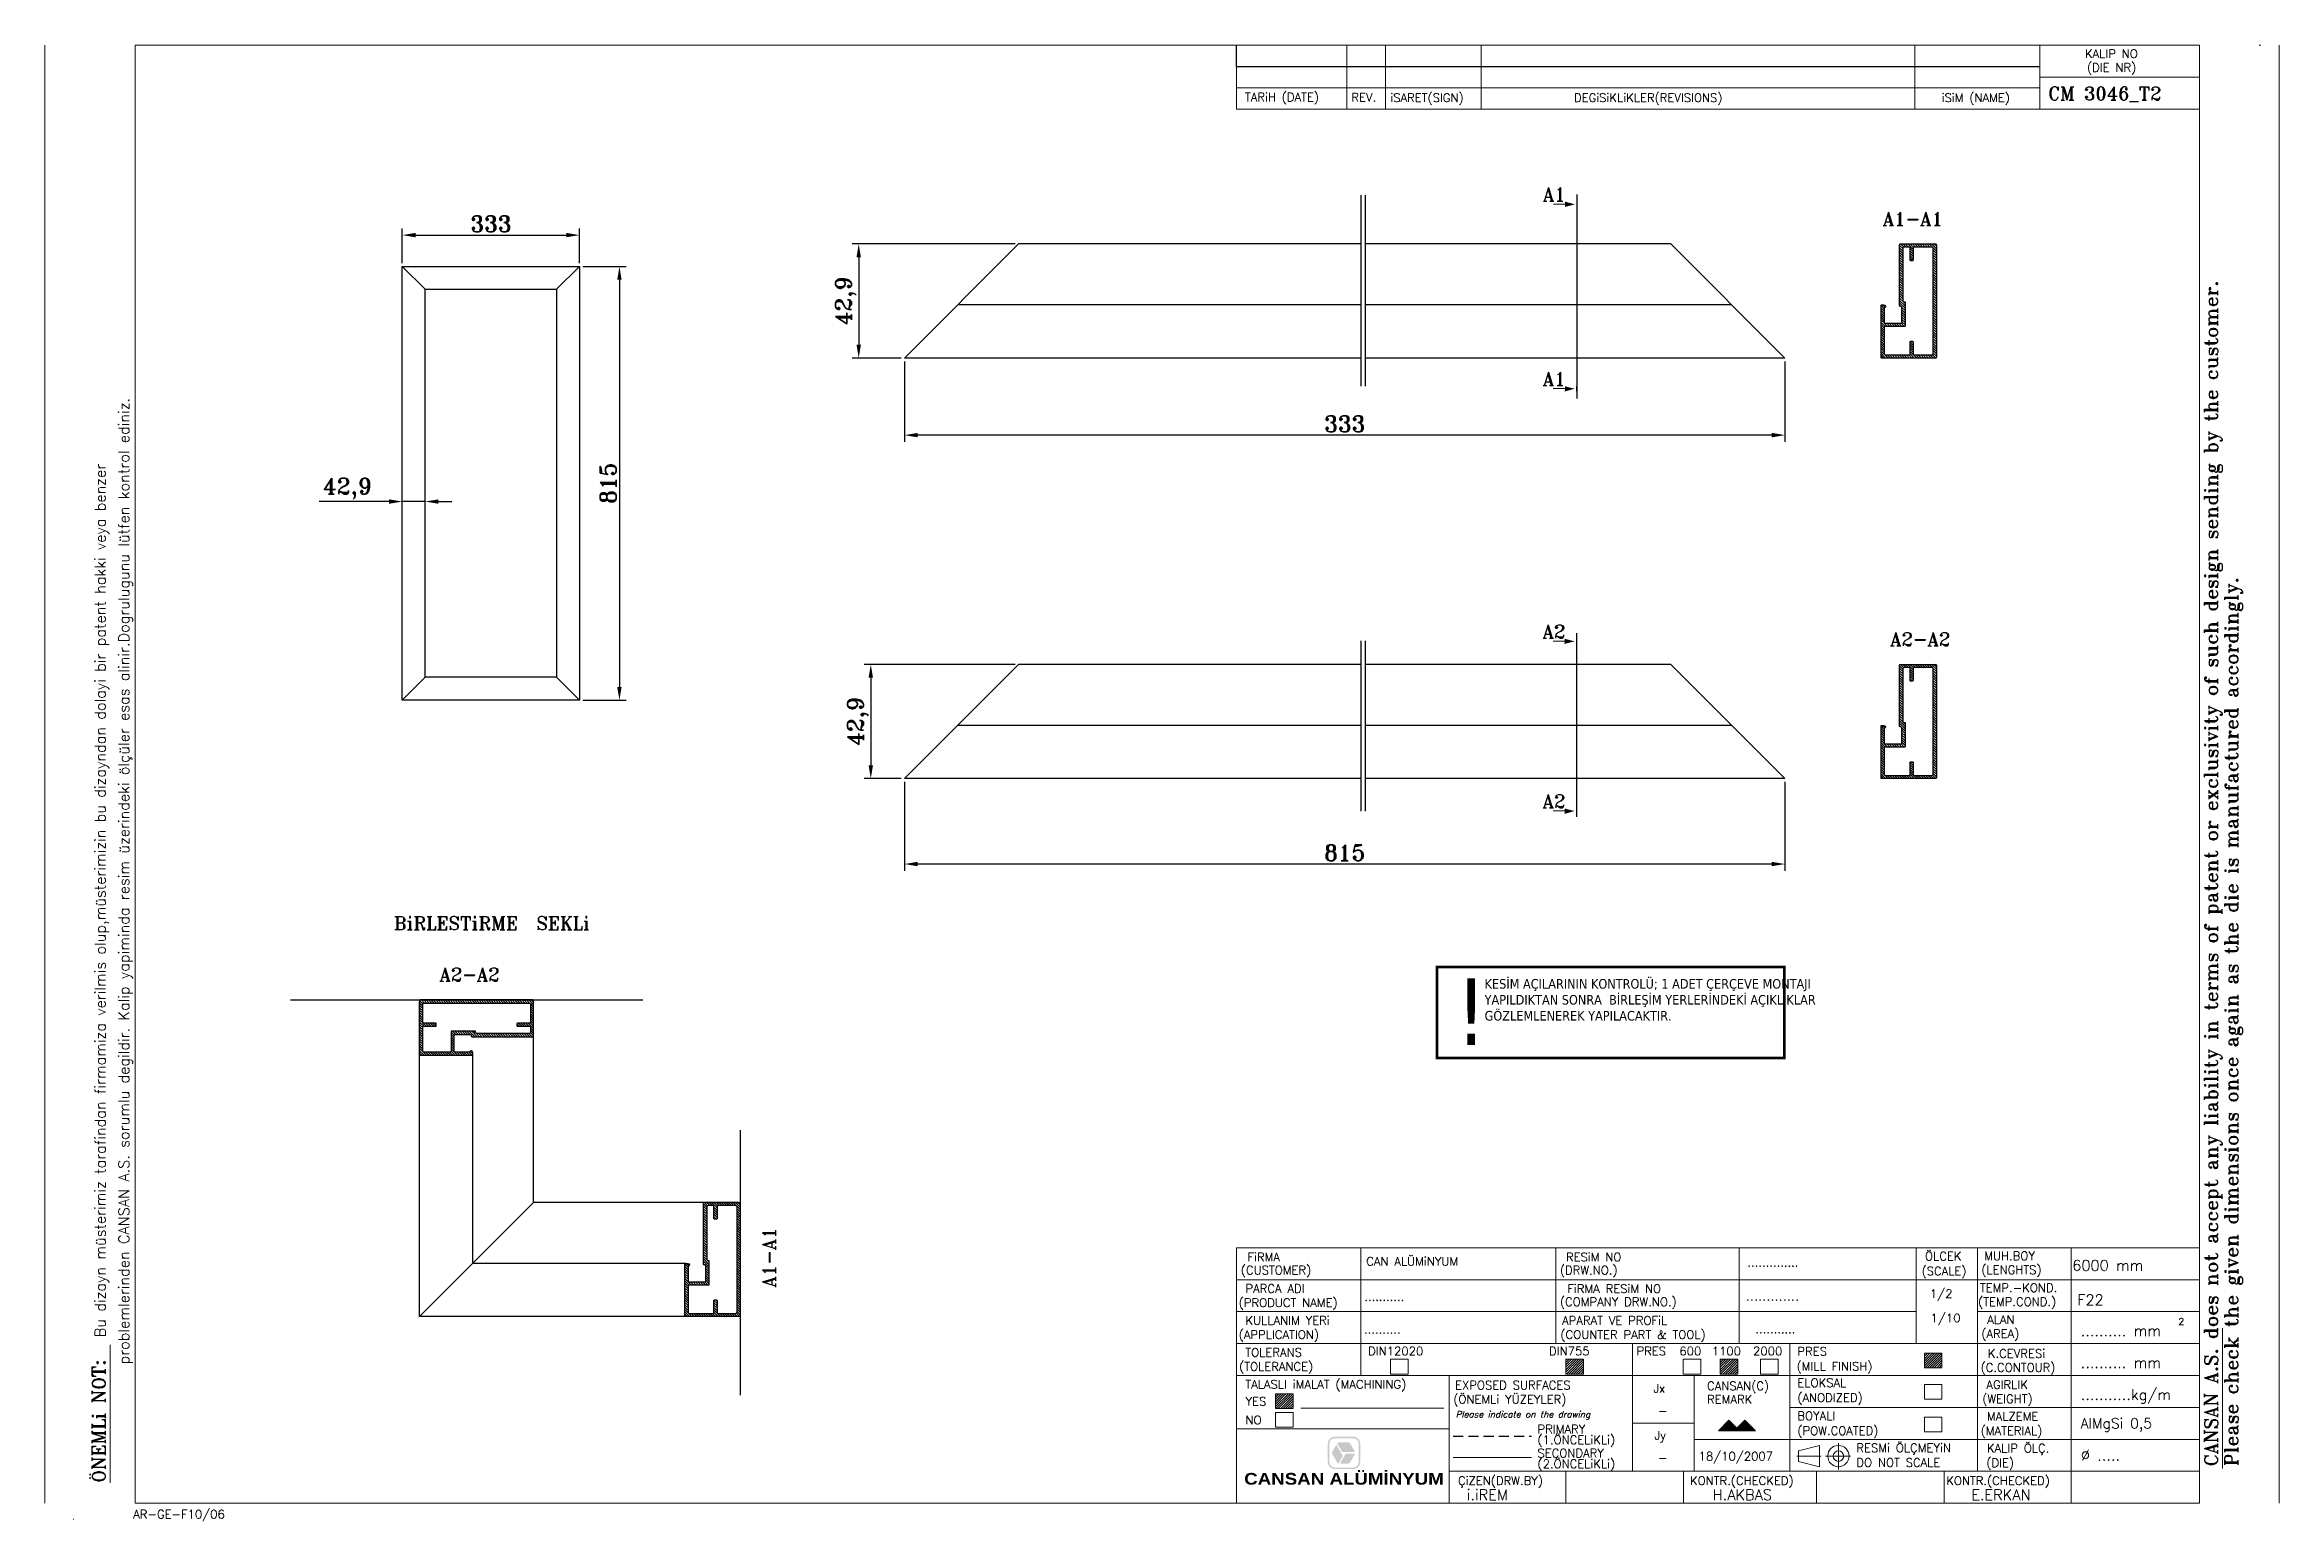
# Model space of a CAD drawing. Header units: millimetres. Extents: x 2483 to 2903, y 1404 to 1682.
import ezdxf

# ---------------------------------------------------------------- set-up
doc = ezdxf.new("R2010")
doc.units = ezdxf.units.MM
doc.header["$LTSCALE"] = 5
doc.linetypes.add('DASHED', pattern=[19.05, 12.7, -6.35])
doc.layers.add('cizgi', color=7, linetype='Continuous', lineweight=20)
doc.layers.add('olcu', color=242, linetype='Continuous', lineweight=18)
doc.layers.add('KESIK', color=150, linetype='DASHED')
doc.styles.add('ROMANT', font='romant.shx', dxfattribs={"height": 3})
doc.dimstyles.new('ISO-25', dxfattribs={"dimtxt": 10, "dimasz": 2.5, "dimexe": 1.25, "dimexo": 0.625, "dimtad": 1, "dimtoh": 1, "dimtxsty": 'ROMANT', "dimcen": 2.5, "dimclrd": 242, "dimclre": 242, "dimclrt": 242, "dimadec": 1, "dimazin": 2, "dimtfac": 1, "dimtmove": 0, "dimatfit": 3, "dimfxl": 0, "dimarcsym": 0})

msp = doc.modelspace()

# ---------------------------------------------------------------- texts
at = {"color": 7, "style": 'ROMANT'}
for s, p in [('.......... mm', (2866.073, 1438.816)), ('.......... mm', (2866.073, 1432.816)), ('...........kg/m', (2866.073, 1426.816))]:
    msp.add_text(s, height=2, dxfattribs=at).set_placement(p)
at = {"color": 1, "insert": (2748.555, 1506.029), "char_height": 12.5, "width": 4.34175, "attachment_point": 1, "style": 'ROMANT'}
msp.add_mtext('{\\fTahoma|b0|i0|c162|p32;!}', dxfattribs=at)
at = {"insert": (2754.026, 1505.918), "char_height": 1.8, "width": 62.27127, "attachment_point": 1, "style": 'ROMANT'}
msp.add_mtext('{\\fTahoma|b0|i0|c162|p32;KESİM AÇILARININ KONTROLÜ; 1 ADET ÇERÇEVE MONTAJI YAPILDIKTAN SONRA  BİRLEŞİM YERLERİNDEKİ AÇIKLIKLAR GÖZLEMLENEREK YAPILACAKTIR. }', dxfattribs=at)
at = {"color": 244, "ltscale": 0.05, "insert": (2708.838, 1413.091), "char_height": 2.2, "width": 37.00808, "attachment_point": 1}
msp.add_mtext('{\\fArial Black|b0|i0|c0|p34;CANSAN AL\\fArial Black|b0|i0|c162|p34;Ü\\fArial Black|b0|i0|c0|p34;M\\fArial Black|b0|i0|c162|p34;İNYUM}', dxfattribs=at)
at = {"layer": 'cizgi', "style": 'ROMANT'}
for s, height, p in [('KALIP NO', 1.6, (2866.855, 1679.029)), ('(DIE NR)', 1.6, (2867.252, 1676.428)), ('TARiH (DATE)', 1.6, (2708.973, 1670.868)), ('REV.', 1.6, (2728.996, 1670.828)), ('iSARET(SIGN)', 1.6, (2736.303, 1670.752)), ('DEGiSiKLiKLER(REVISIONS)', 1.6, (2770.828, 1670.752)), ('iSiM (NAME)', 1.6, (2839.927, 1670.752)), ('CM 3046_T2', 2.5, (2859.923, 1671.104)), ('FiRMA', 1.6, (2709.457, 1452.867)), ('CAN ALÜMiNYUM', 1.6, (2731.776, 1452.071)), ('RESiM NO', 1.6, (2769.313, 1452.867)), ('ÖLCEK', 1.6, (2836.806, 1453.036)), ('MUH.BOY', 1.6, (2847.935, 1453.087)), ('(CUSTOMER)', 1.6, (2708.206, 1450.402)), ('(DRW.NO.)', 1.6, (2768.183, 1450.402)), ('..............', 1.6, (2803.416, 1451.859)), ('(SCALE)', 1.6, (2836.158, 1450.234)), ('(LENGHTS)', 1.6, (2847.392, 1450.465)), ('6000 mm', 2, (2864.477, 1451.103)), ('(PRODUCT NAME)', 1.6, (2707.812, 1444.29)), ('PARCA ADI', 1.6, (2709.078, 1446.944)), ('...........', 1.6, (2731.405, 1445.446)), ('(COMPANY DRW.NO.)', 1.6, (2768.183, 1444.449)), ('FiRMA RESiM NO', 1.6, (2769.567, 1446.914)), ('.............', 1.8, (2803.112, 1445.482)), ('1/2', 1.6, (2837.72, 1445.986)), ('(TEMP.COND.)', 1.6, (2846.786, 1444.465)), ('TEMP.-KOND.', 1.6, (2847.111, 1447.087)), (' F22', 2, (2864.037, 1444.619)), ('KULLANIM YERi', 1.6, (2709.078, 1440.944)), ('APARAT VE PROFiL', 1.6, (2768.594, 1440.944)), ('1/10', 1.6, (2837.851, 1441.416)), ('ALAN', 1.6, (2848.485, 1441.087)), ('2', 1.28, (2884.427, 1440.917)), ('(APPLICATION)', 1.6, (2707.812, 1438.29)), ('TOLERANS', 1.6, (2709.057, 1434.944)), ('..........', 1.6, (2731.368, 1439.275)), ('..........', 1.6, (2731.368, 1439.275)), ('DIN12020', 1.6, (2732.134, 1435.198)), ('DIN755', 1.6, (2766.134, 1435.198)), ('(COUNTER PART & TOOL)', 1.6, (2768.275, 1438.29)), ('PRES', 1.6, (2782.577, 1435.198)), ('600', 1.6, (2790.629, 1435.198)), ('1100', 1.6, (2796.726, 1435.198)), ('2000', 1.6, (2804.481, 1435.198)), ('...........', 1.6, (2804.908, 1439.32)), ('PRES', 1.6, (2812.817, 1435.141)), ('(AREA)', 1.6, (2847.392, 1438.465)), ('(TOLERANCE)', 1.6, (2707.888, 1432.29)), ('(MILL FINISH)', 1.6, (2812.663, 1432.343)), ('(C.CONTOUR)', 1.6, (2847.262, 1432.11)), ('K.CEVRESi', 1.6, (2848.615, 1434.732)), ('TALASLI iMALAT (MACHINING)', 1.6, (2709.057, 1428.944)), ('(ÖNEMLi YÜZEYLER)', 1.6, (2748.145, 1426.14)), ('EXPOSED SURFACES', 1.6, (2748.465, 1428.793)), ('Jx', 1.6, (2785.747, 1428.185)), ('CANSAN(C)', 1.6, (2795.84, 1428.648)), ('ELOKSAL', 1.6, (2812.817, 1429.235)), ('(ANODIZED)', 1.6, (2812.817, 1426.437)), ('(WEIGHT)', 1.6, (2847.57, 1426.212)), ('AGIRLIK', 1.6, (2848.331, 1428.897)), ('YES', 1.6, (2709.085, 1425.739)), ('NO', 1.6, (2709.085, 1422.239)), ('-', 1.6, (2786.624, 1423.958)), ('REMARK', 1.6, (2795.84, 1426.118)), ('BOYALI', 1.6, (2812.817, 1423.022)), ('MALZEME', 1.6, (2848.444, 1422.943)), ('PRIMARY', 1.6, (2763.97, 1420.518)), ('(1.ÖNCELiKLi)', 1.6, (2763.97, 1418.513)), ('Jy', 1.6, (2785.936, 1419.365)), ('(POW.COATED)', 1.6, (2812.817, 1420.224)), ('(MATERIAL)', 1.6, (2847.26, 1420.203)), ('AlMgSi 0,5', 1.92, (2866.061, 1421.464)), ('SECONDARY', 1.6, (2763.97, 1416.012)), ('(2.ÖNCELiKLi)', 1.6, (2763.97, 1414.007)), ('-', 1.6, (2786.624, 1415.138)), ('18/10/2007', 1.6, (2794.25, 1415.43)), ('RESMi ÖLÇMEYiN', 1.6, (2823.91, 1417.003)), ('DO NOT SCALE', 1.6, (2823.91, 1414.245)), ('(DIE)', 1.6, (2848.332, 1414.203)), ('KALIP ÖLÇ.', 1.6, (2848.444, 1416.943)), ('%%C .....', 2, (2866.091, 1415.414)), ('ÇiZEN(DRW.BY)', 1.6, (2749.02, 1410.838)), ('KONTR.(CHECKED)', 1.6, (2792.626, 1410.838)), ('KONTR.(CHECKED)', 1.6, (2840.789, 1410.838)), ('i.iREM', 2, (2750.677, 1408.002)), ('H.AKBAS', 2, (2796.894, 1407.992)), ('E.ERKAN', 2, (2845.498, 1407.992)), ('AR-GE-F10/06', 1.6, (2500.032, 1404.538))]:
    msp.add_text(s, height=height, dxfattribs=at).set_placement(p)
for s, height, p in [('problemlerinden CANSAN A.S. sorumlu degildir. Kalip yapiminda resim üzerindeki ölçüler esas alinir.Dogrulugunu lütfen kontrol ediniz.', 2, (2499.271, 1433.485)), ('CANSAN A.S. does not accept any liability in terms of patent or exclusivity of such design sending by the customer.', 2.5, (2891.847, 1414.352)), (' Bu dizayn müsterimiz tarafindan firmamiza verilmis olup,müsterimizin bu dizayndan dolayi bir patent hakki veya benzer', 2, (2494.828, 1437.227)), ('Please check the given dimensions once again as the die is manufactured accordingly.', 2.5, (2895.662, 1414.426)), ('ÖNEMLi NOT:', 2.5, (2494.828, 1411.277))]:
    msp.add_text(s, height=height, rotation=90, dxfattribs=at).set_placement(p)
at = {"layer": 'cizgi', "style": 'ROMANT', "oblique": 15}
msp.add_text('Please indicate on the drawing', height=1.2, dxfattribs=at).set_placement((2748.584, 1423.513))
at = {"layer": 'olcu', "style": 'ROMANT'}
for s, p in [('A1', (2764.972, 1652.13)), ('A1-A1', (2828.838, 1647.531)), ('A1', (2764.942, 1617.452)), ('A2', (2764.898, 1569.989)), ('A2-A2', (2830.219, 1568.535)), ('A2', (2764.91, 1538.084)), ('BiRLESTiRME  SEKLi', (2549.017, 1515.144)), ('A2-A2', (2557.565, 1505.527))]:
    msp.add_text(s, height=2.52, dxfattribs=at).set_placement(p)
msp.add_text('A1-A1', height=2.52, rotation=90, dxfattribs=at).set_placement((2620.832, 1447.925))

# ---------------------------------------------------------------- blocks, each defined once
blk = doc.blocks.new('*D8')
at = {"color": 242, "lineweight": -2, "ltscale": 5}
for p, q in [((2665.82, 1565.05), (2637.41, 1565.05)), ((2638.66, 1562.55), (2638.66, 1546.1)), ((2644.37, 1543.6), (2637.41, 1543.6))]:
    blk.add_line(p, q, dxfattribs=at)
at = {"color": 242, "ltscale": 5}
for points in [[(2638.25, 1562.55), (2639.08, 1562.55), (2638.66, 1565.05)], [(2638.25, 1546.1), (2639.08, 1546.1), (2638.66, 1543.6)]]:
    blk.add_solid(points, dxfattribs=at)
at = {"layer": 'Defpoints', "color": 0, "ltscale": 5}
for p in [(2666.45, 1565.05), (2638.66, 1543.6), (2645, 1543.6)]:
    blk.add_point(p, dxfattribs=at)
at = {"color": 242, "ltscale": 5, "insert": (2636.23, 1554.32), "char_height": 3, "attachment_point": 5, "rotation": 90, "style": 'ROMANT'}
blk.add_mtext('{\\fRomanT|b0|i0|c162|p2;42,9}', dxfattribs=at)
blk = doc.blocks.new('*D9')
at = {"color": 242, "lineweight": -2, "ltscale": 5}
for p, q in [((2665.82, 1644.07), (2635.14, 1644.07)), ((2636.39, 1641.57), (2636.39, 1625.12)), ((2644.37, 1622.62), (2635.14, 1622.62))]:
    blk.add_line(p, q, dxfattribs=at)
at = {"color": 242, "ltscale": 5}
for points in [[(2635.98, 1641.57), (2636.81, 1641.57), (2636.39, 1644.07)], [(2635.98, 1625.12), (2636.81, 1625.12), (2636.39, 1622.62)]]:
    blk.add_solid(points, dxfattribs=at)
at = {"layer": 'Defpoints', "color": 0, "ltscale": 5}
for p in [(2666.45, 1644.07), (2636.39, 1622.62), (2645, 1622.62)]:
    blk.add_point(p, dxfattribs=at)
at = {"color": 242, "ltscale": 5, "insert": (2633.96, 1633.35), "char_height": 3, "attachment_point": 5, "rotation": 90, "style": 'ROMANT'}
blk.add_mtext('{\\fRomanT|b0|i0|c162|p2;42,9}', dxfattribs=at)
blk = doc.blocks.new('*D10')
at = {"color": 242, "lineweight": -2, "ltscale": 5}
for p, q in [((2645, 1622), (2645, 1606.89)), ((2810.48, 1622), (2810.48, 1606.89)), ((2807.98, 1608.14), (2647.5, 1608.14))]:
    blk.add_line(p, q, dxfattribs=at)
at = {"color": 242, "ltscale": 5}
for points in [[(2647.5, 1608.56), (2647.5, 1607.72), (2645, 1608.14)], [(2807.98, 1608.56), (2807.98, 1607.72), (2810.48, 1608.14)]]:
    blk.add_solid(points, dxfattribs=at)
at = {"layer": 'Defpoints', "color": 0, "ltscale": 5}
for p in [(2645, 1622.62), (2810.48, 1622.62), (2645, 1608.14)]:
    blk.add_point(p, dxfattribs=at)
at = {"color": 242, "ltscale": 5, "insert": (2727.74, 1610.27), "char_height": 3, "attachment_point": 5, "style": 'ROMANT'}
blk.add_mtext('{\\fRomanT|b0|i0|c162|p2;333}', dxfattribs=at)
blk = doc.blocks.new('*D11')
at = {"color": 242, "lineweight": -2, "ltscale": 5}
for p, q in [((2645, 1542.97), (2645, 1526.28)), ((2810.48, 1542.97), (2810.48, 1526.28)), ((2807.98, 1527.53), (2647.5, 1527.53))]:
    blk.add_line(p, q, dxfattribs=at)
at = {"color": 242, "ltscale": 5}
for points in [[(2647.5, 1527.95), (2647.5, 1527.12), (2645, 1527.53)], [(2807.98, 1527.95), (2807.98, 1527.12), (2810.48, 1527.53)]]:
    blk.add_solid(points, dxfattribs=at)
at = {"layer": 'Defpoints', "color": 0, "ltscale": 5}
for p in [(2645, 1543.6), (2810.48, 1543.6), (2645, 1527.53)]:
    blk.add_point(p, dxfattribs=at)
at = {"color": 242, "ltscale": 5, "insert": (2727.74, 1529.66), "char_height": 3, "attachment_point": 5, "style": 'ROMANT'}
blk.add_mtext('{\\fRomanT|b0|i0|c162|p2;815}', dxfattribs=at)
blk = doc.blocks.new('*D12')
at = {"color": 242, "lineweight": -2, "ltscale": 5}
for p, q in [((2550.61, 1640.46), (2550.61, 1646.98)), ((2583.91, 1640.46), (2583.91, 1646.98)), ((2553.11, 1645.73), (2581.41, 1645.73))]:
    blk.add_line(p, q, dxfattribs=at)
at = {"color": 242, "ltscale": 5}
for points in [[(2553.11, 1646.15), (2553.11, 1645.32), (2550.61, 1645.73)], [(2581.41, 1646.15), (2581.41, 1645.32), (2583.91, 1645.73)]]:
    blk.add_solid(points, dxfattribs=at)
at = {"layer": 'Defpoints', "color": 0, "ltscale": 5}
for p in [(2583.91, 1645.73), (2550.61, 1639.83), (2583.91, 1639.83)]:
    blk.add_point(p, dxfattribs=at)
at = {"color": 242, "ltscale": 5, "insert": (2567.26, 1647.86), "char_height": 3, "attachment_point": 5, "style": 'ROMANT'}
blk.add_mtext('{\\fRomanT|b0|i0|c162|p2;333}', dxfattribs=at)
blk = doc.blocks.new('*D16')
at = {"color": 242, "lineweight": -2, "ltscale": 5}
for p, q in [((2584.53, 1639.83), (2592.67, 1639.83)), ((2591.42, 1637.33), (2591.42, 1560.83)), ((2584.53, 1558.33), (2592.67, 1558.33))]:
    blk.add_line(p, q, dxfattribs=at)
at = {"color": 242, "ltscale": 5}
for points in [[(2591, 1637.33), (2591.83, 1637.33), (2591.42, 1639.83)], [(2591, 1560.83), (2591.83, 1560.83), (2591.42, 1558.33)]]:
    blk.add_solid(points, dxfattribs=at)
at = {"layer": 'Defpoints', "color": 0, "ltscale": 5}
for p in [(2583.91, 1639.83), (2583.91, 1558.33), (2591.42, 1558.33)]:
    blk.add_point(p, dxfattribs=at)
at = {"color": 242, "ltscale": 5, "insert": (2589.29, 1599.08), "char_height": 3, "attachment_point": 5, "rotation": 90, "style": 'ROMANT'}
blk.add_mtext('{\\fRomanT|b0|i0|c162|p2;815}', dxfattribs=at)
blk = doc.blocks.new('*D18')
at = {"color": 242, "lineweight": -2, "ltscale": 5}
for p, q in [((2550.61, 1596.28), (2550.61, 1596.91)), ((2554.9, 1596.28), (2554.9, 1596.91)), ((2548.11, 1595.66), (2534.96, 1595.66)), ((2554.9, 1595.66), (2550.61, 1595.66)), ((2557.4, 1595.66), (2559.9, 1595.66))]:
    blk.add_line(p, q, dxfattribs=at)
at = {"color": 242, "ltscale": 5}
for points in [[(2548.11, 1596.07), (2548.11, 1595.24), (2550.61, 1595.66)], [(2557.4, 1596.07), (2557.4, 1595.24), (2554.9, 1595.66)]]:
    blk.add_solid(points, dxfattribs=at)
at = {"layer": 'Defpoints', "color": 0, "ltscale": 5}
for p in [(2550.61, 1595.66), (2550.61, 1595.66), (2554.9, 1595.66)]:
    blk.add_point(p, dxfattribs=at)
at = {"color": 242, "ltscale": 5, "insert": (2540.28, 1598.09), "char_height": 3, "attachment_point": 5, "style": 'ROMANT'}
blk.add_mtext('{\\fRomanT|b0|i0|c162|p2;42,9}', dxfattribs=at)

# ---------------------------------------------------------------- dimensions: what is measured, and where the dimension line sits
at = {"ltscale": 5}
for base, p1, p2, text, picture, middle in [((2583.908, 1645.734), (2550.608, 1639.835), (2583.908, 1639.835), '{\\fRomanT|b0|i0|c162|p2;333}', '*D12', (2567.258, 1647.859)), ((2644.996, 1608.14), (2810.477, 1622.623), (2644.996, 1622.623), '{\\fRomanT|b0|i0|c162|p2;333}', '*D10', (2727.737, 1610.265)), ((2550.608, 1595.657), (2554.898, 1595.657), (2550.608, 1595.657), '{\\fRomanT|b0|i0|c162|p2;42,9}', '*D18', (2540.285, 1598.092)), ((2644.996, 1527.534), (2810.477, 1543.596), (2644.996, 1543.596), '{\\fRomanT|b0|i0|c162|p2;815}', '*D11', (2727.737, 1529.659))]:
    dim = msp.add_linear_dim(base=base, p1=p1, p2=p2, text=text, dimstyle='ISO-25', dxfattribs=at)
    dim.commit()
    dim.dimension.update_dxf_attribs({"geometry": picture, "text_midpoint": middle})
for base, p1, p2, text, picture, middle in [((2636.392, 1622.623), (2666.448, 1644.075), (2644.996, 1622.623), '{\\fRomanT|b0|i0|c162|p2;42,9}', '*D9', (2633.958, 1633.349)), ((2591.416, 1558.335), (2583.908, 1639.835), (2583.908, 1558.335), '{\\fRomanT|b0|i0|c162|p2;815}', '*D16', (2589.291, 1599.085)), ((2638.662, 1543.596), (2666.448, 1565.048), (2644.996, 1543.596), '{\\fRomanT|b0|i0|c162|p2;42,9}', '*D8', (2636.228, 1554.322))]:
    dim = msp.add_linear_dim(base=base, p1=p1, p2=p2, angle=90, text=text, dimstyle='ISO-25', dxfattribs=at)
    dim.commit()
    dim.dimension.update_dxf_attribs({"geometry": picture, "text_midpoint": middle})

# ---------------------------------------------------------------- hatches: boundary and pattern name
at = {"ltscale": 0.05}
h = msp.add_hatch(dxfattribs=at)
h.set_pattern_fill('ANSI31', color=256, scale=0.1, angle=90, style=0)
h.set_pattern_definition([(135, (2885.06086, 272.01284), (-0.2245064, -0.2245064), [])])
edge = h.paths.add_edge_path()
edge.add_arc((2838.785, 1622.773), 0.15, -90, 0, ccw=False)
edge.add_line((2838.785, 1622.623), (2828.658, 1622.623))
edge.add_arc((2828.658, 1622.748), 0.125, 180, 270, ccw=False)
edge.add_line((2828.533, 1622.748), (2828.533, 1632.473))
edge.add_arc((2828.683, 1632.473), 0.15, 90, 180, ccw=False)
edge.add_line((2828.683, 1632.623), (2829.083, 1632.623))
edge.add_arc((2829.083, 1632.323), 0.3, -80.40593, 90, ccw=False)
edge.add_line((2829.133, 1632.028), (2829.133, 1629.277))
edge.add_arc((2829.258, 1629.277), 0.125, 180, 270)
edge.add_line((2829.258, 1629.152), (2832.313, 1629.152))
edge.add_arc((2832.313, 1629.302), 0.15, 270, 360)
edge.add_line((2832.463, 1629.302), (2832.463, 1632.098))
edge.add_arc((2832.238, 1632.098), 0.225, 360, 450)
edge.add_line((2832.238, 1632.323), (2832.184, 1632.323))
edge.add_arc((2832.184, 1632.473), 0.15, 180, 270, ccw=False)
edge.add_line((2832.034, 1632.473), (2832.034, 1643.925))
edge.add_arc((2832.184, 1643.925), 0.15, 90, 180, ccw=False)
edge.add_line((2832.184, 1644.075), (2838.785, 1644.075))
edge.add_arc((2838.785, 1643.925), 0.15, 0, 90, ccw=False)
edge.add_line((2838.935, 1643.925), (2838.935, 1622.773))
edge = h.paths.add_edge_path(flags=16)
edge.add_line((2833.063, 1633.14), (2833.063, 1628.602))
edge.add_arc((2833.013, 1628.602), 0.05, 270, 360, ccw=False)
edge.add_line((2833.013, 1628.552), (2829.358, 1628.552))
edge.add_arc((2829.358, 1628.327), 0.225, 90, 180)
edge.add_line((2829.133, 1628.327), (2829.133, 1623.448))
edge.add_arc((2829.358, 1623.448), 0.225, 180, 270)
edge.add_line((2829.358, 1623.223), (2833.985, 1623.223))
edge.add_line((2833.985, 1623.223), (2833.985, 1625.619))
edge.add_arc((2834.135, 1625.619), 0.15, 90, 180, ccw=False)
edge.add_line((2834.135, 1625.769), (2834.435, 1625.769))
edge.add_arc((2834.435, 1625.619), 0.15, 0, 90, ccw=False)
edge.add_line((2834.585, 1625.619), (2834.585, 1623.223))
edge.add_line((2834.585, 1623.223), (2838.085, 1623.223))
edge.add_arc((2838.085, 1623.473), 0.25, 270, 360)
edge.add_line((2838.335, 1623.473), (2838.335, 1643.225))
edge.add_arc((2838.085, 1643.225), 0.25, 360, 450)
edge.add_line((2838.085, 1643.475), (2834.585, 1643.475))
edge.add_line((2834.585, 1643.475), (2834.585, 1641.079))
edge.add_arc((2834.435, 1641.079), 0.15, -90, 0, ccw=False)
edge.add_line((2834.435, 1640.929), (2834.135, 1640.929))
edge.add_arc((2834.135, 1641.079), 0.15, 180, 270, ccw=False)
edge.add_line((2833.985, 1641.079), (2833.985, 1643.475))
edge.add_line((2833.985, 1643.475), (2832.884, 1643.475))
edge.add_arc((2832.884, 1643.225), 0.25, 90, 180)
edge.add_line((2832.634, 1643.225), (2832.634, 1633.415))
edge.add_arc((2832.884, 1633.415), 0.25, 180, 270)
edge.add_line((2832.884, 1633.165), (2833.038, 1633.165))
edge.add_arc((2833.038, 1633.14), 0.025, 0, 90, ccw=False)
h = msp.add_hatch(dxfattribs=at)
h.set_pattern_fill('ANSI31', color=256, scale=0.1, angle=90, style=0)
h.set_pattern_definition([(135, (2885.06086, 192.98585), (-0.2245064, -0.2245064), [])])
edge = h.paths.add_edge_path()
edge.add_arc((2838.785, 1543.746), 0.15, -90, 0, ccw=False)
edge.add_line((2838.785, 1543.596), (2828.658, 1543.596))
edge.add_arc((2828.658, 1543.721), 0.125, 180, 270, ccw=False)
edge.add_line((2828.533, 1543.721), (2828.533, 1553.446))
edge.add_arc((2828.683, 1553.446), 0.15, 90, 180, ccw=False)
edge.add_line((2828.683, 1553.596), (2829.083, 1553.596))
edge.add_arc((2829.083, 1553.296), 0.3, -80.40593, 90, ccw=False)
edge.add_line((2829.133, 1553.001), (2829.133, 1550.25))
edge.add_arc((2829.258, 1550.25), 0.125, 180, 270)
edge.add_line((2829.258, 1550.125), (2832.313, 1550.125))
edge.add_arc((2832.313, 1550.275), 0.15, 270, 360)
edge.add_line((2832.463, 1550.275), (2832.463, 1553.071))
edge.add_arc((2832.238, 1553.071), 0.225, 360, 450)
edge.add_line((2832.238, 1553.296), (2832.184, 1553.296))
edge.add_arc((2832.184, 1553.446), 0.15, 180, 270, ccw=False)
edge.add_line((2832.034, 1553.446), (2832.034, 1564.898))
edge.add_arc((2832.184, 1564.898), 0.15, 90, 180, ccw=False)
edge.add_line((2832.184, 1565.048), (2838.785, 1565.048))
edge.add_arc((2838.785, 1564.898), 0.15, 0, 90, ccw=False)
edge.add_line((2838.935, 1564.898), (2838.935, 1543.746))
edge = h.paths.add_edge_path(flags=16)
edge.add_line((2833.063, 1554.113), (2833.063, 1549.575))
edge.add_arc((2833.013, 1549.575), 0.05, 270, 360, ccw=False)
edge.add_line((2833.013, 1549.525), (2829.358, 1549.525))
edge.add_arc((2829.358, 1549.3), 0.225, 90, 180)
edge.add_line((2829.133, 1549.3), (2829.133, 1544.421))
edge.add_arc((2829.358, 1544.421), 0.225, 180, 270)
edge.add_line((2829.358, 1544.196), (2833.985, 1544.196))
edge.add_line((2833.985, 1544.196), (2833.985, 1546.592))
edge.add_arc((2834.135, 1546.592), 0.15, 90, 180, ccw=False)
edge.add_line((2834.135, 1546.742), (2834.435, 1546.742))
edge.add_arc((2834.435, 1546.592), 0.15, 0, 90, ccw=False)
edge.add_line((2834.585, 1546.592), (2834.585, 1544.196))
edge.add_line((2834.585, 1544.196), (2838.085, 1544.196))
edge.add_arc((2838.085, 1544.446), 0.25, 270, 360)
edge.add_line((2838.335, 1544.446), (2838.335, 1564.198))
edge.add_arc((2838.085, 1564.198), 0.25, 360, 450)
edge.add_line((2838.085, 1564.448), (2834.585, 1564.448))
edge.add_line((2834.585, 1564.448), (2834.585, 1562.052))
edge.add_arc((2834.435, 1562.052), 0.15, -90, 0, ccw=False)
edge.add_line((2834.435, 1561.902), (2834.135, 1561.902))
edge.add_arc((2834.135, 1562.052), 0.15, 180, 270, ccw=False)
edge.add_line((2833.985, 1562.052), (2833.985, 1564.448))
edge.add_line((2833.985, 1564.448), (2832.884, 1564.448))
edge.add_arc((2832.884, 1564.198), 0.25, 90, 180)
edge.add_line((2832.634, 1564.198), (2832.634, 1554.388))
edge.add_arc((2832.884, 1554.388), 0.25, 180, 270)
edge.add_line((2832.884, 1554.138), (2833.038, 1554.138))
edge.add_arc((2833.038, 1554.113), 0.025, 0, 90, ccw=False)
h = msp.add_hatch(dxfattribs=at)
h.set_pattern_fill('ANSI31', color=256, scale=0.1, style=0)
h.set_pattern_definition([(315, (1203.22805, 1548.11065), (-0.2245064, -0.2245064), [])])
edge = h.paths.add_edge_path()
edge.add_arc((2553.988, 1501.835), 0.15, 90, 180)
edge.add_line((2553.838, 1501.835), (2553.838, 1491.707))
edge.add_arc((2553.963, 1491.707), 0.125, 180, 270)
edge.add_line((2553.963, 1491.582), (2563.689, 1491.582))
edge.add_arc((2563.689, 1491.732), 0.15, 270, 360)
edge.add_line((2563.839, 1491.732), (2563.839, 1492.132))
edge.add_arc((2563.539, 1492.132), 0.3, 0, 170.40593)
edge.add_line((2563.243, 1492.182), (2560.492, 1492.182))
edge.add_arc((2560.492, 1492.307), 0.125, 180, 270, ccw=False)
edge.add_line((2560.367, 1492.307), (2560.367, 1495.362))
edge.add_arc((2560.517, 1495.362), 0.15, 90, 180, ccw=False)
edge.add_line((2560.517, 1495.512), (2563.314, 1495.512))
edge.add_arc((2563.314, 1495.287), 0.225, 0, 90, ccw=False)
edge.add_line((2563.539, 1495.287), (2563.539, 1495.234))
edge.add_arc((2563.689, 1495.234), 0.15, 180, 270)
edge.add_line((2563.689, 1495.084), (2575.14, 1495.084))
edge.add_arc((2575.14, 1495.234), 0.15, 270, 360)
edge.add_line((2575.29, 1495.234), (2575.29, 1501.835))
edge.add_arc((2575.14, 1501.835), 0.15, 0, 90)
edge.add_line((2575.14, 1501.985), (2553.988, 1501.985))
edge = h.paths.add_edge_path(flags=16)
edge.add_line((2564.355, 1496.112), (2559.817, 1496.112))
edge.add_arc((2559.817, 1496.062), 0.05, 90, 180)
edge.add_line((2559.767, 1496.062), (2559.767, 1492.407))
edge.add_arc((2559.542, 1492.407), 0.225, -90, 0, ccw=False)
edge.add_line((2559.542, 1492.182), (2554.663, 1492.182))
edge.add_arc((2554.663, 1492.407), 0.225, 180, 270, ccw=False)
edge.add_line((2554.438, 1492.407), (2554.438, 1497.035))
edge.add_line((2554.438, 1497.035), (2556.834, 1497.035))
edge.add_arc((2556.834, 1497.185), 0.15, 270, 360)
edge.add_line((2556.984, 1497.185), (2556.984, 1497.485))
edge.add_arc((2556.834, 1497.485), 0.15, 0, 90)
edge.add_line((2556.834, 1497.635), (2554.438, 1497.635))
edge.add_line((2554.438, 1497.635), (2554.438, 1501.135))
edge.add_arc((2554.688, 1501.135), 0.25, 90, 180, ccw=False)
edge.add_line((2554.688, 1501.385), (2574.44, 1501.385))
edge.add_arc((2574.44, 1501.135), 0.25, 0, 90, ccw=False)
edge.add_line((2574.69, 1501.135), (2574.69, 1497.635))
edge.add_line((2574.69, 1497.635), (2572.294, 1497.635))
edge.add_arc((2572.294, 1497.485), 0.15, 90, 180)
edge.add_line((2572.144, 1497.485), (2572.144, 1497.185))
edge.add_arc((2572.294, 1497.185), 0.15, 180, 270)
edge.add_line((2572.294, 1497.035), (2574.69, 1497.035))
edge.add_line((2574.69, 1497.035), (2574.69, 1495.934))
edge.add_arc((2574.44, 1495.934), 0.25, -90, 0, ccw=False)
edge.add_line((2574.44, 1495.684), (2564.63, 1495.684))
edge.add_arc((2564.63, 1495.934), 0.25, 180, 270, ccw=False)
edge.add_line((2564.38, 1495.934), (2564.38, 1496.087))
edge.add_arc((2564.355, 1496.087), 0.025, 360, 450)
h = msp.add_hatch(dxfattribs=at)
h.set_pattern_fill('ANSI31', color=256, scale=0.1, angle=90, style=0)
h.set_pattern_definition([(135, (2660.2465, 91.87252), (-0.2245064, -0.2245064), [])])
edge = h.paths.add_edge_path()
edge.add_arc((2613.971, 1442.632), 0.15, -90, 0, ccw=False)
edge.add_line((2613.971, 1442.482), (2603.843, 1442.482))
edge.add_arc((2603.843, 1442.607), 0.125, 180, 270, ccw=False)
edge.add_line((2603.718, 1442.607), (2603.718, 1452.333))
edge.add_arc((2603.868, 1452.333), 0.15, 90, 180, ccw=False)
edge.add_line((2603.868, 1452.483), (2604.268, 1452.483))
edge.add_arc((2604.268, 1452.183), 0.3, -80.40593, 90, ccw=False)
edge.add_line((2604.318, 1451.887), (2604.318, 1449.136))
edge.add_arc((2604.443, 1449.136), 0.125, 180, 270)
edge.add_line((2604.443, 1449.011), (2607.498, 1449.011))
edge.add_arc((2607.498, 1449.161), 0.15, 270, 360)
edge.add_line((2607.648, 1449.161), (2607.648, 1451.958))
edge.add_arc((2607.423, 1451.958), 0.225, 360, 450)
edge.add_line((2607.423, 1452.183), (2607.37, 1452.183))
edge.add_arc((2607.37, 1452.333), 0.15, 180, 270, ccw=False)
edge.add_line((2607.22, 1452.333), (2607.22, 1463.785))
edge.add_arc((2607.37, 1463.785), 0.15, 90, 180, ccw=False)
edge.add_line((2607.37, 1463.935), (2613.971, 1463.935))
edge.add_arc((2613.971, 1463.785), 0.15, 0, 90, ccw=False)
edge.add_line((2614.121, 1463.785), (2614.121, 1442.632))
edge = h.paths.add_edge_path(flags=16)
edge.add_line((2608.248, 1453), (2608.248, 1448.461))
edge.add_arc((2608.198, 1448.461), 0.05, -90, 0, ccw=False)
edge.add_line((2608.198, 1448.411), (2604.543, 1448.411))
edge.add_arc((2604.543, 1448.186), 0.225, 90, 180)
edge.add_line((2604.318, 1448.186), (2604.318, 1443.307))
edge.add_arc((2604.543, 1443.307), 0.225, 180, 270)
edge.add_line((2604.543, 1443.082), (2609.171, 1443.082))
edge.add_line((2609.171, 1443.082), (2609.171, 1445.479))
edge.add_arc((2609.321, 1445.479), 0.15, 90, 180, ccw=False)
edge.add_line((2609.321, 1445.629), (2609.621, 1445.629))
edge.add_arc((2609.621, 1445.479), 0.15, 0, 90, ccw=False)
edge.add_line((2609.771, 1445.479), (2609.771, 1443.082))
edge.add_line((2609.771, 1443.082), (2613.271, 1443.082))
edge.add_arc((2613.271, 1443.332), 0.25, 270, 360)
edge.add_line((2613.521, 1443.332), (2613.521, 1463.085))
edge.add_arc((2613.271, 1463.085), 0.25, 360, 450)
edge.add_line((2613.271, 1463.335), (2609.771, 1463.335))
edge.add_line((2609.771, 1463.335), (2609.771, 1460.939))
edge.add_arc((2609.621, 1460.939), 0.15, -90, 0, ccw=False)
edge.add_line((2609.621, 1460.789), (2609.321, 1460.789))
edge.add_arc((2609.321, 1460.939), 0.15, 180, 270, ccw=False)
edge.add_line((2609.171, 1460.939), (2609.171, 1463.335))
edge.add_line((2609.171, 1463.335), (2608.07, 1463.335))
edge.add_arc((2608.07, 1463.085), 0.25, 90, 180)
edge.add_line((2607.82, 1463.085), (2607.82, 1453.275))
edge.add_arc((2608.07, 1453.275), 0.25, 180, 270)
edge.add_line((2608.07, 1453.025), (2608.223, 1453.025))
edge.add_arc((2608.223, 1453), 0.025, 0, 90, ccw=False)
h = msp.add_hatch(color=244, dxfattribs=at)
edge = h.paths.add_edge_path(flags=0)
edge.add_arc((2725.856, 1416.863), 0.5, 150, 210)
edge.add_line((2725.423, 1416.613), (2726.289, 1415.113))
edge.add_arc((2726.722, 1415.363), 0.5, 210, 252.30641)
edge.add_line((2726.57, 1414.886), (2727.385, 1416.297))
edge.add_line((2727.385, 1416.297), (2726.168, 1418.403))
edge.add_line((2726.168, 1418.403), (2725.423, 1417.113))
edge = h.paths.add_edge_path(flags=0)
edge.add_line((2726.845, 1414.863), (2728.336, 1414.863))
edge.add_arc((2728.336, 1415.363), 0.5, 270, 330)
edge.add_line((2728.769, 1415.113), (2729.692, 1416.713))
edge.add_line((2729.692, 1416.713), (2727.913, 1416.713))
edge.add_line((2727.913, 1416.713), (2726.845, 1414.863))
edge = h.paths.add_edge_path(flags=0)
edge.add_arc((2726.722, 1418.363), 0.5, 90, 144.76586)
edge.add_line((2726.314, 1418.651), (2727.26, 1417.013))
edge.add_line((2727.26, 1417.013), (2729.692, 1417.013))
edge.add_line((2729.692, 1417.013), (2728.769, 1418.613))
edge.add_arc((2728.336, 1418.363), 0.5, 30, 90)
edge.add_line((2728.336, 1418.863), (2726.722, 1418.863))
edge = h.paths.add_edge_path()
edge.add_arc((2725.856, 1415.113), 1.3, 180, 270)
edge.add_line((2725.856, 1413.813), (2729.356, 1413.813))
edge.add_arc((2729.356, 1415.113), 1.3, 270, 360)
edge.add_line((2730.656, 1415.113), (2730.656, 1418.613))
edge.add_arc((2729.356, 1418.613), 1.3, 360, 450)
edge.add_line((2729.356, 1419.913), (2725.856, 1419.913))
edge.add_arc((2725.856, 1418.613), 1.3, 90, 180)
edge.add_line((2724.556, 1418.613), (2724.556, 1415.113))
edge = h.paths.add_edge_path(flags=16)
edge.add_arc((2725.856, 1415.113), 1, 180, 270, ccw=False)
edge.add_line((2724.856, 1415.113), (2724.856, 1418.613))
edge.add_arc((2725.856, 1418.613), 1, 90, 180, ccw=False)
edge.add_line((2725.856, 1419.613), (2729.356, 1419.613))
edge.add_arc((2729.356, 1418.613), 1, 0, 90, ccw=False)
edge.add_line((2730.356, 1418.613), (2730.356, 1415.113))
edge.add_arc((2729.356, 1415.113), 1, -90, 0, ccw=False)
edge.add_line((2729.356, 1414.113), (2725.856, 1414.113))
at = {"layer": 'cizgi', "ltscale": 0.05}
h = msp.add_hatch(dxfattribs=at)
h.set_pattern_fill('ANSI31', color=256, scale=0.1, style=0)
h.set_pattern_definition([(45, (1889.06664, 1087.46337), (-0.2245064, 0.2245064), [])])
h.paths.add_polyline_path([(2772.636, 1434.456), (2769.321, 1434.456), (2769.321, 1431.673), (2772.636, 1431.673)])
h = msp.add_hatch(dxfattribs=at)
h.set_pattern_fill('ANSI31', color=256, scale=0.1, style=0)
h.set_pattern_definition([(45, (1918.0578, 1087.46337), (-0.2245064, 0.2245064), [])])
h.paths.add_polyline_path([(2801.627, 1434.456), (2798.312, 1434.456), (2798.312, 1431.673), (2801.627, 1431.673)])
h = msp.add_hatch(dxfattribs=at)
h.set_pattern_fill('ANSI31', color=256, scale=0.1, style=0)
h.set_pattern_definition([(45, (1956.42146, 1088.63267), (-0.2245064, 0.2245064), [])])
h.paths.add_polyline_path([(2839.991, 1435.625), (2836.676, 1435.625), (2836.676, 1432.842), (2839.991, 1432.842)])
h = msp.add_hatch(dxfattribs=at)
h.set_pattern_fill('ANSI31', color=256, scale=0.1, style=0)
h.set_pattern_definition([(45, (1834.4776, 1080.96782), (-0.2245064, 0.2245064), [])])
h.paths.add_polyline_path([(2718.047, 1427.961), (2714.732, 1427.961), (2714.732, 1425.177), (2718.047, 1425.177)])
h = msp.add_hatch(dxfattribs=at)
h.set_pattern_fill('ANSI31', color=256, scale=0.05, style=0)
h.set_pattern_definition([(45, (1928.25241, 1647.47108), (-0.112253202, 0.112253202), [])])
h.paths.add_polyline_path([(2804.96, 1421.005), (2802.96, 1423.005), (2801.46, 1421.505), (2799.96, 1423.005), (2797.96, 1421.005)])
at = {"layer": 'olcu'}
for points in [[(2770.857, 1651.555), (2769.142, 1652.015), (2769.142, 1651.095)], [(2770.827, 1616.877), (2769.112, 1617.337), (2769.112, 1616.417)], [(2770.783, 1569.414), (2769.068, 1569.874), (2769.068, 1568.954)], [(2770.795, 1537.509), (2769.08, 1537.968), (2769.08, 1537.049)]]:
    msp.add_hatch(color=256, dxfattribs=at).paths.add_polyline_path(points)

# ---------------------------------------------------------------- linework, layer by layer
at = {"ltscale": 0.05}
for q in [(2707.393, 1681.407), (2858.393, 1677.407)]:
    msp.add_line((2707.393, 1677.407), q, dxfattribs=at)
at = {"color": 6, "ltscale": 5}
for p, q in [((2730.804, 1617.354), (2730.804, 1653.232)), ((2731.604, 1653.232), (2731.604, 1617.354)), ((2771.352, 1653.346), (2771.352, 1615.033)), ((2771.285, 1570.928), (2771.285, 1536.404)), ((2730.804, 1537.448), (2730.804, 1569.472)), ((2731.604, 1569.472), (2731.604, 1537.448))]:
    msp.add_line(p, q, dxfattribs=at)
at = {"ltscale": 5}
for p, q in [((2644.996, 1622.623), (2666.448, 1644.075)), ((2730.804, 1644.075), (2666.448, 1644.075)), ((2789.025, 1644.075), (2731.604, 1644.075)), ((2810.477, 1622.623), (2789.025, 1644.075)), ((2554.898, 1635.545), (2550.608, 1639.835)), ((2579.618, 1635.545), (2583.908, 1639.835)), ((2730.804, 1632.623), (2654.997, 1632.623)), ((2800.476, 1632.623), (2731.604, 1632.623)), ((2730.804, 1622.623), (2644.996, 1622.623)), ((2810.477, 1622.623), (2731.604, 1622.623)), ((2550.608, 1558.335), (2554.898, 1562.625)), ((2579.618, 1562.625), (2583.908, 1558.335)), ((2644.996, 1543.596), (2666.448, 1565.048)), ((2730.804, 1565.048), (2666.448, 1565.048)), ((2789.025, 1565.048), (2731.604, 1565.048)), ((2810.477, 1543.596), (2789.025, 1565.048)), ((2730.804, 1553.596), (2654.997, 1553.596)), ((2800.476, 1553.596), (2731.604, 1553.596)), ((2730.804, 1543.596), (2644.996, 1543.596)), ((2810.477, 1543.596), (2731.604, 1543.596)), ((2529.567, 1501.985), (2595.833, 1501.985)), ((2553.838, 1442.482), (2553.838, 1501.629)), ((2575.29, 1463.935), (2575.29, 1501.629)), ((2563.839, 1452.483), (2563.839, 1491.732)), ((2614.121, 1477.509), (2614.121, 1427.731)), ((2553.838, 1442.482), (2575.29, 1463.935)), ((2613.812, 1463.935), (2575.29, 1463.935)), ((2603.868, 1452.483), (2563.839, 1452.483)), ((2613.812, 1442.482), (2553.838, 1442.482))]:
    msp.add_line(p, q, dxfattribs=at)
at = {"ltscale": 0.05}
for points in [[(2838.935, 1622.773, -0.4142136), (2838.785, 1622.623), (2828.658, 1622.623, -0.4142136), (2828.533, 1622.748), (2828.533, 1632.473, -0.4142136), (2828.683, 1632.623), (2829.083, 1632.623, -0.9195949), (2829.133, 1632.028), (2829.133, 1629.277, 0.4142136), (2829.258, 1629.152), (2832.313, 1629.152, 0.4142136), (2832.463, 1629.302), (2832.463, 1632.098, 0.4142136), (2832.238, 1632.323), (2832.184, 1632.323, -0.4142136), (2832.034, 1632.473), (2832.034, 1643.925, -0.4142136), (2832.184, 1644.075), (2838.785, 1644.075, -0.4142136), (2838.935, 1643.925)], [(2833.063, 1633.14), (2833.063, 1628.602, -0.4142136), (2833.013, 1628.552), (2829.358, 1628.552, 0.4142136), (2829.133, 1628.327), (2829.133, 1623.448, 0.4142136), (2829.358, 1623.223), (2833.985, 1623.223), (2833.985, 1625.619, -0.4142136), (2834.135, 1625.769), (2834.435, 1625.769, -0.4142136), (2834.585, 1625.619), (2834.585, 1623.223), (2838.085, 1623.223, 0.4142136), (2838.335, 1623.473), (2838.335, 1643.225, 0.4142136), (2838.085, 1643.475), (2834.585, 1643.475), (2834.585, 1641.079, -0.4142136), (2834.435, 1640.929), (2834.135, 1640.929, -0.4142136), (2833.985, 1641.079), (2833.985, 1643.475), (2832.884, 1643.475, 0.4142136), (2832.634, 1643.225), (2832.634, 1633.415, 0.4142136), (2832.884, 1633.165), (2833.038, 1633.165, -0.4142136)], [(2838.935, 1543.746, -0.4142136), (2838.785, 1543.596), (2828.658, 1543.596, -0.4142136), (2828.533, 1543.721), (2828.533, 1553.446, -0.4142136), (2828.683, 1553.596), (2829.083, 1553.596, -0.9195949), (2829.133, 1553.001), (2829.133, 1550.25, 0.4142136), (2829.258, 1550.125), (2832.313, 1550.125, 0.4142136), (2832.463, 1550.275), (2832.463, 1553.071, 0.4142136), (2832.238, 1553.296), (2832.184, 1553.296, -0.4142136), (2832.034, 1553.446), (2832.034, 1564.898, -0.4142136), (2832.184, 1565.048), (2838.785, 1565.048, -0.4142136), (2838.935, 1564.898)], [(2833.063, 1554.113), (2833.063, 1549.575, -0.4142136), (2833.013, 1549.525), (2829.358, 1549.525, 0.4142136), (2829.133, 1549.3), (2829.133, 1544.421, 0.4142136), (2829.358, 1544.196), (2833.985, 1544.196), (2833.985, 1546.592, -0.4142136), (2834.135, 1546.742), (2834.435, 1546.742, -0.4142136), (2834.585, 1546.592), (2834.585, 1544.196), (2838.085, 1544.196, 0.4142136), (2838.335, 1544.446), (2838.335, 1564.198, 0.4142136), (2838.085, 1564.448), (2834.585, 1564.448), (2834.585, 1562.052, -0.4142136), (2834.435, 1561.902), (2834.135, 1561.902, -0.4142136), (2833.985, 1562.052), (2833.985, 1564.448), (2832.884, 1564.448, 0.4142136), (2832.634, 1564.198), (2832.634, 1554.388, 0.4142136), (2832.884, 1554.138), (2833.038, 1554.138, -0.4142136)], [(2553.988, 1501.985, 0.4142136), (2553.838, 1501.835), (2553.838, 1491.707, 0.4142136), (2553.963, 1491.582), (2563.689, 1491.582, 0.4142136), (2563.839, 1491.732), (2563.839, 1492.132, 0.9195949), (2563.243, 1492.182), (2560.492, 1492.182, -0.4142136), (2560.367, 1492.307), (2560.367, 1495.362, -0.4142136), (2560.517, 1495.512), (2563.314, 1495.512, -0.4142136), (2563.539, 1495.287), (2563.539, 1495.234, 0.4142136), (2563.689, 1495.084), (2575.14, 1495.084, 0.4142136), (2575.29, 1495.234), (2575.29, 1501.835, 0.4142136), (2575.14, 1501.985)], [(2564.355, 1496.112), (2559.817, 1496.112, 0.4142136), (2559.767, 1496.062), (2559.767, 1492.407, -0.4142136), (2559.542, 1492.182), (2554.663, 1492.182, -0.4142136), (2554.438, 1492.407), (2554.438, 1497.035), (2556.834, 1497.035, 0.4142136), (2556.984, 1497.185), (2556.984, 1497.485, 0.4142136), (2556.834, 1497.635), (2554.438, 1497.635), (2554.438, 1501.135, -0.4142136), (2554.688, 1501.385), (2574.44, 1501.385, -0.4142136), (2574.69, 1501.135), (2574.69, 1497.635), (2572.294, 1497.635, 0.4142136), (2572.144, 1497.485), (2572.144, 1497.185, 0.4142136), (2572.294, 1497.035), (2574.69, 1497.035), (2574.69, 1495.934, -0.4142136), (2574.44, 1495.684), (2564.63, 1495.684, -0.4142136), (2564.38, 1495.934), (2564.38, 1496.087, 0.4142136)], [(2614.121, 1442.632, -0.4142136), (2613.971, 1442.482), (2603.843, 1442.482, -0.4142136), (2603.718, 1442.607), (2603.718, 1452.333, -0.4142136), (2603.868, 1452.483), (2604.268, 1452.483, -0.9195949), (2604.318, 1451.887), (2604.318, 1449.136, 0.4142136), (2604.443, 1449.011), (2607.498, 1449.011, 0.4142136), (2607.648, 1449.161), (2607.648, 1451.958, 0.4142136), (2607.423, 1452.183), (2607.37, 1452.183, -0.4142136), (2607.22, 1452.333), (2607.22, 1463.785, -0.4142136), (2607.37, 1463.935), (2613.971, 1463.935, -0.4142136), (2614.121, 1463.785)], [(2608.248, 1453), (2608.248, 1448.461, -0.4142136), (2608.198, 1448.411), (2604.543, 1448.411, 0.4142136), (2604.318, 1448.186), (2604.318, 1443.307, 0.4142136), (2604.543, 1443.082), (2609.171, 1443.082), (2609.171, 1445.479, -0.4142136), (2609.321, 1445.629), (2609.621, 1445.629, -0.4142136), (2609.771, 1445.479), (2609.771, 1443.082), (2613.271, 1443.082, 0.4142136), (2613.521, 1443.332), (2613.521, 1463.085, 0.4142136), (2613.271, 1463.335), (2609.771, 1463.335), (2609.771, 1460.939, -0.4142136), (2609.621, 1460.789), (2609.321, 1460.789, -0.4142136), (2609.171, 1460.939), (2609.171, 1463.335), (2608.07, 1463.335, 0.4142136), (2607.82, 1463.085), (2607.82, 1453.275, 0.4142136), (2608.07, 1453.025), (2608.223, 1453.025, -0.4142136)]]:
    msp.add_lwpolyline(points, format="xyb", close=True, dxfattribs=at)
at = {"ltscale": 5}
for points in [[(2550.608, 1558.335), (2550.608, 1639.835), (2583.908, 1639.835), (2583.908, 1558.335)], [(2554.898, 1562.625), (2554.898, 1635.545), (2579.618, 1635.545), (2579.618, 1562.625)]]:
    msp.add_lwpolyline(points, close=True, dxfattribs=at)
at = {"color": 1, "const_width": 0.5}
msp.add_lwpolyline([(2745.092, 1508.159), (2810.357, 1508.159), (2810.357, 1491.065), (2745.092, 1491.065)], close=True, dxfattribs=at)
at = {"layer": 'cizgi'}
for p, q in [((2483.393, 1407.407), (2483.393, 1681.407)), ((2500.393, 1681.407), (2500.393, 1407.407)), ((2888.393, 1681.407), (2500.393, 1681.407)), ((2728.153, 1681.407), (2728.153, 1669.407)), ((2735.393, 1681.407), (2735.393, 1669.407)), ((2753.393, 1681.407), (2753.393, 1669.407)), ((2834.866, 1681.407), (2834.866, 1669.407)), ((2858.393, 1669.407), (2858.393, 1681.407)), ((2888.393, 1407.407), (2888.393, 1681.407)), ((2903.393, 1681.407), (2903.393, 1407.407)), ((2903.393, 1407.407), (2903.393, 1681.407)), ((2707.393, 1669.407), (2707.393, 1677.407)), ((2707.393, 1673.407), (2858.393, 1673.407)), ((2888.393, 1675.407), (2858.393, 1675.407)), ((2888.393, 1669.407), (2858.393, 1669.407)), ((2888.393, 1441.407), (2888.393, 1617.49)), ((2888.393, 1466.407), (2888.393, 1456.407)), ((2707.393, 1455.407), (2888.393, 1455.407)), ((2707.393, 1455.407), (2707.393, 1407.407)), ((2730.757, 1455.407), (2730.757, 1431.407)), ((2767.393, 1455.407), (2767.393, 1437.407)), ((2801.893, 1455.407), (2801.893, 1437.407)), ((2835.132, 1455.407), (2835.132, 1437.407)), ((2846.657, 1455.407), (2846.657, 1413.407)), ((2864.251, 1455.407), (2864.251, 1407.407)), ((2707.393, 1449.407), (2888.393, 1449.407)), ((2880.393, 1449.407), (2888.393, 1449.407)), ((2707.393, 1443.407), (2835.132, 1443.407)), ((2846.657, 1443.407), (2888.393, 1443.407)), ((2495.687, 1411.254), (2495.687, 1437.2)), ((2707.393, 1437.407), (2888.393, 1437.407)), ((2781.801, 1437.407), (2781.801, 1413.407)), ((2811.393, 1437.407), (2811.393, 1413.407)), ((2892.705, 1413.953), (2892.705, 1440.274)), ((2892.705, 1413.953), (2892.705, 1440.274)), ((2707.393, 1431.407), (2888.393, 1431.407)), ((2747.393, 1431.407), (2747.393, 1407.407)), ((2793.393, 1431.407), (2793.393, 1413.407)), ((2811.393, 1425.407), (2888.393, 1425.407)), ((2707.393, 1421.407), (2747.393, 1421.407)), ((2781.801, 1422.421), (2793.393, 1422.421)), ((2748.122, 1416.019), (2762.812, 1416.019)), ((2793.393, 1419.407), (2810.393, 1419.407)), ((2810.393, 1419.407), (2888.393, 1419.407)), ((2747.393, 1413.407), (2888.393, 1413.407)), ((2769.325, 1413.407), (2769.325, 1407.407)), ((2791.393, 1413.407), (2791.393, 1407.407)), ((2816.393, 1413.407), (2816.393, 1407.407)), ((2840.393, 1413.407), (2840.393, 1407.407)), ((2500.393, 1407.407), (2888.393, 1407.407))]:
    msp.add_line(p, q, dxfattribs=at)
at = {"layer": 'cizgi', "ltscale": 0.05}
for p, q in [((2899.61, 1681.407), (2899.844, 1681.407)), ((2899.728, 1681.297), (2899.728, 1681.519)), ((2858.393, 1669.407), (2707.393, 1669.407)), ((2805.859, 1434.442), (2805.873, 1434.456)), ((2812.702, 1416.259), (2817.312, 1416.259)), ((2822.813, 1416.259), (2818.087, 1416.259)), ((2820.53, 1418.715), (2820.53, 1413.747)), ((2488.873, 1404.395), (2488.728, 1404.395)), ((2488.8, 1404.32), (2488.8, 1404.47))]:
    msp.add_line(p, q, dxfattribs=at)
at = {"layer": 'cizgi', "ltscale": 0.005}
msp.add_line((2719.475, 1425.274), (2746.34, 1425.274), dxfattribs=at)
at = {"layer": 'cizgi'}
for points in [[(2736.357, 1434.456), (2739.672, 1434.456), (2739.672, 1431.673), (2736.357, 1431.673)], [(2769.321, 1434.456), (2772.636, 1434.456), (2772.636, 1431.673), (2769.321, 1431.673)], [(2791.358, 1434.456), (2794.673, 1434.456), (2794.673, 1431.673), (2791.358, 1431.673)], [(2798.326, 1434.456), (2801.641, 1434.456), (2801.641, 1431.673), (2798.326, 1431.673)], [(2805.859, 1434.456), (2809.174, 1434.456), (2809.174, 1431.673), (2805.859, 1431.673)], [(2836.676, 1435.625), (2839.991, 1435.625), (2839.991, 1432.842), (2836.676, 1432.842)], [(2836.676, 1429.723), (2839.991, 1429.723), (2839.991, 1426.94), (2836.676, 1426.94)], [(2714.732, 1427.961), (2718.047, 1427.961), (2718.047, 1425.177), (2714.732, 1425.177)], [(2714.732, 1424.461), (2718.047, 1424.461), (2718.047, 1421.677), (2714.732, 1421.677)], [(2836.676, 1423.598), (2839.991, 1423.598), (2839.991, 1420.815), (2836.676, 1420.815)]]:
    msp.add_lwpolyline(points, close=True, dxfattribs=at)
at = {"layer": 'cizgi', "ltscale": 0.05}
for points in [[(2797.96, 1421.005), (2799.96, 1423.005), (2801.46, 1421.505), (2802.96, 1423.005), (2804.96, 1421.005)], [(2813.045, 1417.259), (2816.953, 1418.259), (2816.953, 1414.259), (2813.045, 1415.259)]]:
    msp.add_lwpolyline(points, close=True, dxfattribs=at)
for radius in [2, 0.997]:
    msp.add_circle((2820.53, 1416.259), radius, dxfattribs=at)
at = {"layer": 'KESIK', "color": 1, "ltscale": 0.03}
msp.add_line((2748.122, 1420.019), (2762.812, 1420.019), dxfattribs=at)
at = {"layer": 'olcu'}
for p, q in [((2769.142, 1651.555), (2766.964, 1651.555)), ((2769.142, 1651.095), (2770.857, 1651.555)), ((2771.352, 1652.015), (2771.352, 1651.095)), ((2771.322, 1617.337), (2771.322, 1616.417)), ((2769.112, 1616.877), (2766.933, 1616.877)), ((2769.112, 1616.417), (2770.827, 1616.877)), ((2769.068, 1569.414), (2766.89, 1569.414)), ((2769.068, 1568.954), (2770.783, 1569.414)), ((2771.278, 1569.874), (2771.278, 1568.954)), ((2769.08, 1537.509), (2766.902, 1537.509)), ((2769.08, 1537.049), (2770.795, 1537.509)), ((2771.29, 1537.968), (2771.29, 1537.049))]:
    msp.add_line(p, q, dxfattribs=at)

msp.set_redraw_order([(e.dxf.handle, doc.entitydb.next_handle()) for e in msp.query("TEXT MTEXT ATTDEF DIMENSION ARC_DIMENSION")])  # texts and dimensions are drawn at this point

doc.saveas('drawing.dxf')
